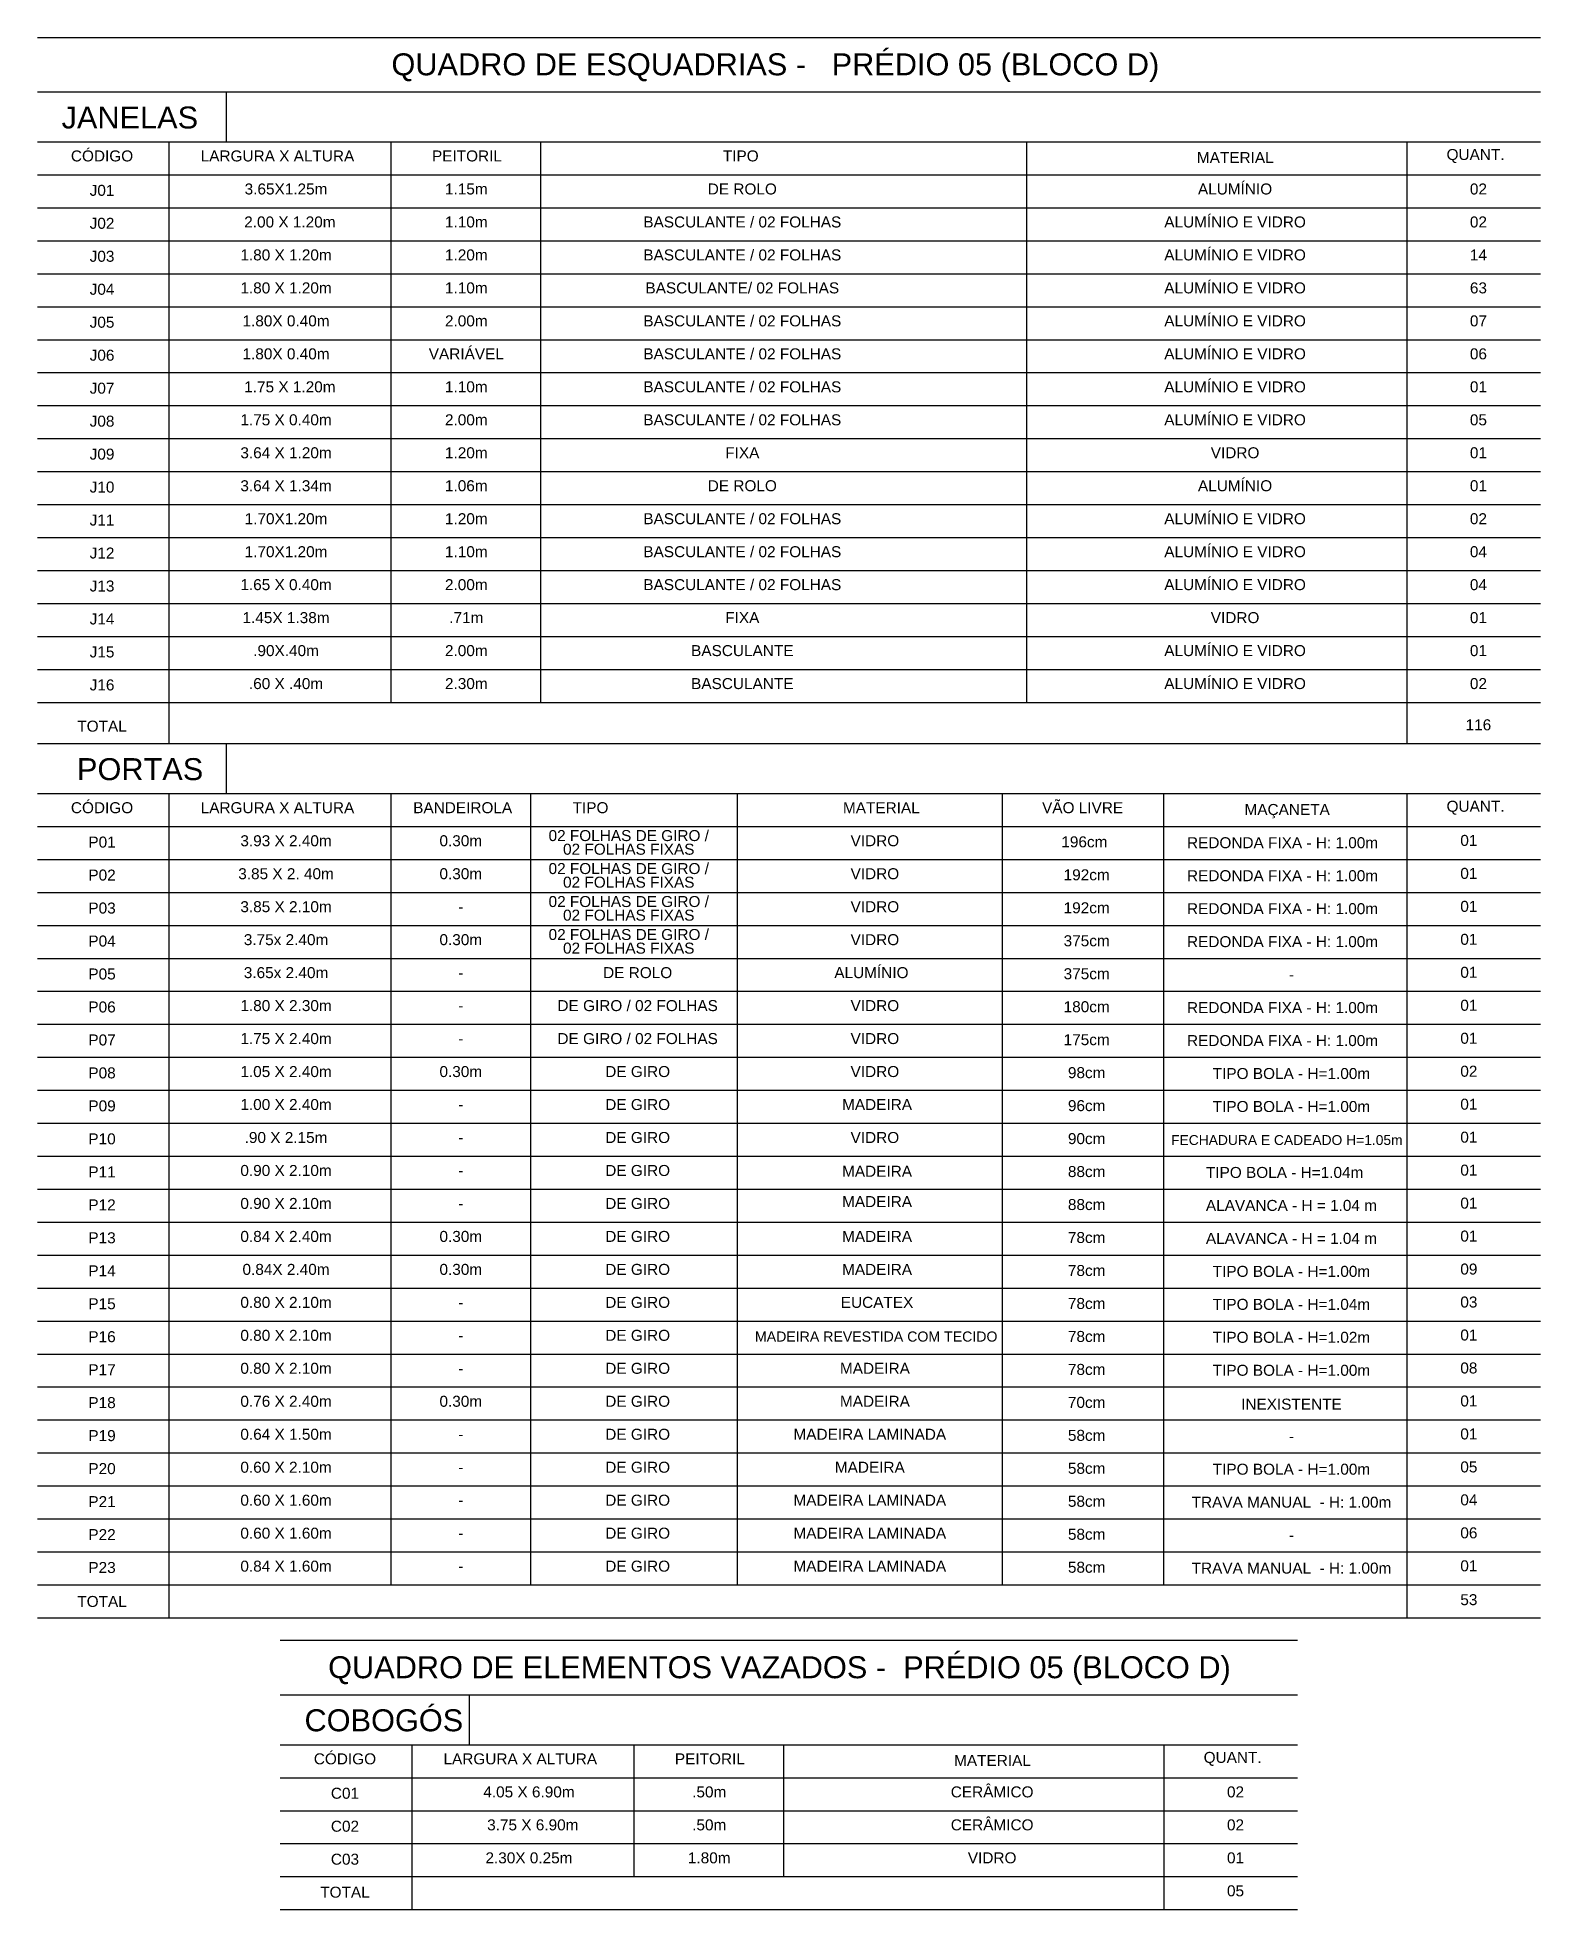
# Model space of a CAD drawing. Header units: metres. Extents: x 2440 to 5689, y 77 to 398.
# Drawn here: x 2719.27 to 2732.95, y 246.33 to 263.36 of the extents above; entities that cross this region are included whole.
import ezdxf
from ezdxf.enums import TextEntityAlignment as Align

# ---------------------------------------------------------------- set-up
doc = ezdxf.new("R2010")
doc.units = ezdxf.units.M
doc.header["$LTSCALE"] = 7
doc.header["$MEASUREMENT"] = 0
for name, color, linetype in [('PENA 0.15', 7, 'Continuous'), ('PENA 01', 1, 'Continuous'), ('PENA 02', 2, 'Continuous')]:
    doc.layers.add(name, color=color, linetype=linetype)
doc.styles.add('Luana', font='arial.ttf')

msp = doc.modelspace()

# ---------------------------------------------------------------- texts
at = {"layer": 'PENA 01', "style": 'Luana'}
for s, height, p in [('3.65X1.25m', 0.1, (2721.536, 261.931)), ('1.15m', 0.1, (2723.176, 261.931)), ('DE ROLO', 0.1, (2725.687, 261.931)), ('ALUMÍNIO', 0.1, (2730.17, 261.931)), ('02', 0.1, (2732.384, 261.931)), ('2.00 X 1.20m', 0.1, (2721.571, 261.631)), ('1.10m', 0.1, (2723.176, 261.631)), ('BASCULANTE / 02 FOLHAS', 0.1, (2725.687, 261.631)), ('ALUMÍNIO E VIDRO', 0.1, (2730.17, 261.631)), ('02', 0.1, (2732.384, 261.631)), ('1.80 X 1.20m', 0.1, (2721.536, 261.331)), ('1.20m', 0.1, (2723.176, 261.331)), ('BASCULANTE / 02 FOLHAS', 0.1, (2725.687, 261.331)), ('ALUMÍNIO E VIDRO', 0.1, (2730.17, 261.331)), ('14', 0.1, (2732.384, 261.331)), ('1.80 X 1.20m', 0.1, (2721.536, 261.031)), ('1.10m', 0.1, (2723.176, 261.031)), ('BASCULANTE/ 02 FOLHAS', 0.1, (2725.687, 261.031)), ('ALUMÍNIO E VIDRO', 0.1, (2730.17, 261.031)), ('63', 0.1, (2732.384, 261.031)), ('1.80X 0.40m', 0.1, (2721.536, 260.731)), ('2.00m', 0.1, (2723.176, 260.731)), ('BASCULANTE / 02 FOLHAS', 0.1, (2725.687, 260.731)), ('ALUMÍNIO E VIDRO', 0.1, (2730.17, 260.731)), ('07', 0.1, (2732.384, 260.731)), ('1.80X 0.40m', 0.1, (2721.536, 260.431)), ('VARIÁVEL', 0.1, (2723.176, 260.431)), ('BASCULANTE / 02 FOLHAS', 0.1, (2725.687, 260.431)), ('ALUMÍNIO E VIDRO', 0.1, (2730.17, 260.431)), ('06', 0.1, (2732.384, 260.431)), ('1.75 X 1.20m', 0.1, (2721.571, 260.131)), ('1.10m', 0.1, (2723.176, 260.131)), ('BASCULANTE / 02 FOLHAS', 0.1, (2725.687, 260.131)), ('ALUMÍNIO E VIDRO', 0.1, (2730.17, 260.131)), ('01', 0.1, (2732.384, 260.131)), ('1.75 X 0.40m', 0.1, (2721.536, 259.831)), ('2.00m', 0.1, (2723.176, 259.831)), ('BASCULANTE / 02 FOLHAS', 0.1, (2725.687, 259.831)), ('ALUMÍNIO E VIDRO', 0.1, (2730.17, 259.831)), ('05', 0.1, (2732.384, 259.831)), ('3.64 X 1.20m', 0.1, (2721.536, 259.531)), ('1.20m', 0.1, (2723.176, 259.531)), ('FIXA', 0.1, (2725.687, 259.531)), ('VIDRO', 0.1, (2730.17, 259.531)), ('01', 0.1, (2732.384, 259.531)), ('3.64 X 1.34m', 0.1, (2721.536, 259.231)), ('1.06m', 0.1, (2723.176, 259.231)), ('DE ROLO', 0.1, (2725.687, 259.231)), ('ALUMÍNIO', 0.1, (2730.17, 259.231)), ('01', 0.1, (2732.384, 259.231)), ('1.70X1.20m', 0.1, (2721.536, 258.931)), ('1.20m', 0.1, (2723.176, 258.931)), ('BASCULANTE / 02 FOLHAS', 0.1, (2725.687, 258.931)), ('ALUMÍNIO E VIDRO', 0.1, (2730.17, 258.931)), ('02', 0.1, (2732.384, 258.931)), ('ALUMÍNIO E VIDRO', 0.1, (2730.17, 258.631)), ('1.70X1.20m', 0.1, (2721.536, 258.631)), ('1.10m', 0.1, (2723.176, 258.631)), ('BASCULANTE / 02 FOLHAS', 0.1, (2725.687, 258.631)), ('04', 0.1, (2732.384, 258.631)), ('1.65 X 0.40m', 0.1, (2721.536, 258.331)), ('2.00m', 0.1, (2723.176, 258.331)), ('BASCULANTE / 02 FOLHAS', 0.1, (2725.687, 258.331)), ('ALUMÍNIO E VIDRO', 0.1, (2730.17, 258.331)), ('04', 0.1, (2732.384, 258.331)), ('1.45X 1.38m', 0.1, (2721.536, 258.031)), ('.71m', 0.1, (2723.176, 258.031)), ('FIXA', 0.1, (2725.687, 258.031)), ('VIDRO', 0.1, (2730.17, 258.031)), ('01', 0.1, (2732.384, 258.031)), ('.90X.40m', 0.1, (2721.536, 257.731)), ('2.00m', 0.1, (2723.176, 257.731)), ('BASCULANTE', 0.1, (2725.687, 257.731)), ('ALUMÍNIO E VIDRO', 0.1, (2730.17, 257.731)), ('01', 0.1, (2732.384, 257.731)), ('ALUMÍNIO E VIDRO', 0.1, (2730.17, 257.431)), ('.60 X .40m', 0.1, (2721.536, 257.431)), ('2.30m', 0.1, (2723.176, 257.431)), ('BASCULANTE', 0.1, (2725.687, 257.431)), ('02', 0.1, (2732.384, 257.431)), ('3.93 X 2.40m', 0.1, (2721.536, 256.001)), ('0.30m', 0.1, (2723.126, 256.001)), (' 02 FOLHAS DE GIRO / ', 0.1, (2724.654, 256.048)), ('02 FOLHAS FIXAS', 0.1, (2724.654, 255.924)), ('196cm', 0.1, (2728.799, 255.991)), ('REDONDA FIXA - H: 1.00m', 0.1, (2730.602, 255.983)), ('01', 0.1, (2732.297, 256.004)), (' 02 FOLHAS DE GIRO / ', 0.1, (2724.654, 255.748)), ('3.85 X 2. 40m', 0.1, (2721.536, 255.701)), ('0.30m', 0.1, (2723.126, 255.701)), ('02 FOLHAS FIXAS', 0.1, (2724.654, 255.624)), ('192cm', 0.1, (2728.82, 255.691)), ('REDONDA FIXA - H: 1.00m', 0.1, (2730.602, 255.683)), ('01', 0.1, (2732.297, 255.704)), ('3.85 X 2.10m', 0.1, (2721.536, 255.401)), (' 02 FOLHAS DE GIRO / ', 0.1, (2724.654, 255.448)), ('01', 0.1, (2732.297, 255.404)), ('-', 0.1, (2723.126, 255.401)), ('02 FOLHAS FIXAS', 0.1, (2724.654, 255.324)), ('192cm', 0.1, (2728.82, 255.391)), ('REDONDA FIXA - H: 1.00m', 0.1, (2730.602, 255.383)), ('3.75x 2.40m', 0.1, (2721.536, 255.101)), ('0.30m', 0.1, (2723.126, 255.101)), (' 02 FOLHAS DE GIRO / ', 0.1, (2724.654, 255.148)), ('375cm', 0.1, (2728.82, 255.091)), ('REDONDA FIXA - H: 1.00m', 0.1, (2730.602, 255.083)), ('01', 0.1, (2732.297, 255.104)), ('02 FOLHAS FIXAS', 0.1, (2724.654, 255.024)), ('3.65x 2.40m', 0.1, (2721.536, 254.801)), ('-', 0.1, (2723.126, 254.801)), ('DE ROLO', 0.1, (2724.735, 254.801)), ('375cm', 0.1, (2728.82, 254.791)), ('-', 0.1, (2730.683, 254.783)), ('01', 0.1, (2732.297, 254.804)), ('1.80 X 2.30m', 0.1, (2721.536, 254.501)), ('-', 0.1, (2723.126, 254.501)), ('DE GIRO / 02 FOLHAS', 0.1, (2724.735, 254.501)), ('180cm', 0.1, (2728.82, 254.491)), ('REDONDA FIXA - H: 1.00m', 0.1, (2730.602, 254.483)), ('01', 0.1, (2732.297, 254.504)), ('1.75 X 2.40m', 0.1, (2721.536, 254.201)), ('-', 0.1, (2723.126, 254.201)), ('DE GIRO / 02 FOLHAS', 0.1, (2724.735, 254.201)), ('175cm', 0.1, (2728.82, 254.191)), ('REDONDA FIXA - H: 1.00m', 0.1, (2730.602, 254.183)), ('01', 0.1, (2732.297, 254.204)), ('1.05 X 2.40m', 0.1, (2721.536, 253.901)), ('0.30m', 0.1, (2723.126, 253.901)), ('DE GIRO', 0.1, (2724.735, 253.901)), ('98cm', 0.1, (2728.82, 253.891)), ('TIPO BOLA - H=1.00m', 0.1, (2730.683, 253.883)), ('02', 0.1, (2732.297, 253.904)), ('1.00 X 2.40m', 0.1, (2721.536, 253.601)), ('-', 0.1, (2723.126, 253.601)), ('DE GIRO', 0.1, (2724.735, 253.601)), ('MADEIRA', 0.1, (2726.913, 253.601)), ('96cm', 0.1, (2728.82, 253.591)), ('TIPO BOLA - H=1.00m', 0.1, (2730.683, 253.583)), ('01', 0.1, (2732.297, 253.604)), ('.90 X 2.15m', 0.1, (2721.536, 253.301)), ('-', 0.1, (2723.126, 253.301)), ('DE GIRO', 0.1, (2724.735, 253.301)), ('90cm', 0.1, (2728.82, 253.291)), ('FECHADURA E CADEADO H=1.05m', 0.09, (2730.641, 253.283)), ('01', 0.1, (2732.297, 253.304)), ('0.90 X 2.10m', 0.1, (2721.536, 253.001)), ('-', 0.1, (2723.126, 253.001)), ('DE GIRO', 0.1, (2724.735, 253.001)), ('MADEIRA', 0.1, (2726.913, 252.994)), ('88cm', 0.1, (2728.82, 252.991)), ('TIPO BOLA - H=1.04m', 0.1, (2730.621, 252.983)), ('01', 0.1, (2732.297, 253.004)), ('0.90 X 2.10m', 0.1, (2721.536, 252.701)), ('DE GIRO', 0.1, (2724.735, 252.701)), ('MADEIRA', 0.1, (2726.913, 252.718)), ('88cm', 0.1, (2728.82, 252.691)), ('ALAVANCA - H = 1.04 m', 0.1, (2730.683, 252.683)), ('01', 0.1, (2732.297, 252.704)), ('-', 0.1, (2723.126, 252.701)), ('0.84 X 2.40m', 0.1, (2721.536, 252.401)), ('0.30m', 0.1, (2723.126, 252.401)), ('DE GIRO', 0.1, (2724.735, 252.401)), ('MADEIRA', 0.1, (2726.913, 252.401)), ('78cm', 0.1, (2728.82, 252.391)), ('ALAVANCA - H = 1.04 m', 0.1, (2730.683, 252.383)), ('01', 0.1, (2732.297, 252.404)), ('0.84X 2.40m', 0.1, (2721.536, 252.101)), ('0.30m', 0.1, (2723.126, 252.101)), ('DE GIRO', 0.1, (2724.735, 252.101)), ('MADEIRA', 0.1, (2726.913, 252.101)), ('78cm', 0.1, (2728.82, 252.091)), ('TIPO BOLA - H=1.00m', 0.1, (2730.683, 252.083)), ('09', 0.1, (2732.297, 252.104)), ('0.80 X 2.10m', 0.1, (2721.536, 251.801)), ('-', 0.1, (2723.126, 251.801)), ('DE GIRO', 0.1, (2724.735, 251.801)), ('EUCATEX', 0.1, (2726.913, 251.801)), ('78cm', 0.1, (2728.82, 251.791)), ('TIPO BOLA - H=1.04m', 0.1, (2730.683, 251.783)), ('03', 0.1, (2732.297, 251.804)), ('0.80 X 2.10m', 0.1, (2721.536, 251.501)), ('DE GIRO', 0.1, (2724.735, 251.501)), ('MADEIRA REVESTIDA COM TECIDO', 0.092, (2726.905, 251.494)), ('78cm', 0.1, (2728.82, 251.491)), ('TIPO BOLA - H=1.02m', 0.1, (2730.683, 251.483)), ('01', 0.1, (2732.297, 251.504)), ('-', 0.1, (2723.126, 251.501)), ('0.80 X 2.10m', 0.1, (2721.536, 251.201)), ('-', 0.1, (2723.126, 251.201)), ('DE GIRO', 0.1, (2724.735, 251.201)), ('MADEIRA ', 0.1, (2726.913, 251.201)), ('78cm', 0.1, (2728.82, 251.191)), ('TIPO BOLA - H=1.00m', 0.1, (2730.683, 251.183)), ('08', 0.1, (2732.297, 251.204)), ('0.76 X 2.40m', 0.1, (2721.536, 250.901)), ('0.30m', 0.1, (2723.126, 250.901)), ('DE GIRO', 0.1, (2724.735, 250.901)), ('MADEIRA ', 0.1, (2726.913, 250.901)), ('70cm', 0.1, (2728.82, 250.891)), ('INEXISTENTE', 0.1, (2730.683, 250.875)), ('01', 0.1, (2732.297, 250.904)), ('0.64 X 1.50m', 0.1, (2721.536, 250.601)), ('-', 0.1, (2723.126, 250.601)), ('DE GIRO', 0.1, (2724.735, 250.601)), ('MADEIRA LAMINADA', 0.1, (2726.847, 250.601)), ('58cm', 0.1, (2728.82, 250.591)), ('-', 0.1, (2730.683, 250.583)), ('01', 0.1, (2732.297, 250.604)), ('0.60 X 2.10m', 0.1, (2721.536, 250.301)), ('DE GIRO', 0.1, (2724.735, 250.301)), ('MADEIRA', 0.1, (2726.847, 250.301)), ('58cm', 0.1, (2728.82, 250.291)), ('05', 0.1, (2732.297, 250.304)), ('-', 0.1, (2723.126, 250.301)), ('TIPO BOLA - H=1.00m', 0.1, (2730.683, 250.283)), ('0.60 X 1.60m', 0.1, (2721.536, 250.001)), ('DE GIRO', 0.1, (2724.735, 250.001)), ('MADEIRA LAMINADA', 0.1, (2726.847, 250.001)), ('58cm', 0.1, (2728.82, 249.991)), ('TRAVA MANUAL  - H: 1.00m', 0.1, (2730.683, 249.983)), ('04', 0.1, (2732.297, 250.004)), ('-', 0.1, (2723.126, 250.001)), ('0.60 X 1.60m', 0.1, (2721.536, 249.701)), ('-', 0.1, (2723.126, 249.701)), ('DE GIRO', 0.1, (2724.735, 249.701)), ('MADEIRA LAMINADA', 0.1, (2726.847, 249.701)), ('58cm', 0.1, (2728.82, 249.691)), ('-', 0.1, (2730.683, 249.683)), ('06', 0.1, (2732.297, 249.704)), ('0.84 X 1.60m', 0.1, (2721.536, 249.401)), ('-', 0.1, (2723.126, 249.401)), ('DE GIRO', 0.1, (2724.735, 249.401)), ('MADEIRA LAMINADA', 0.1, (2726.847, 249.401)), ('58cm', 0.1, (2728.82, 249.391)), ('TRAVA MANUAL  - H: 1.00m', 0.1, (2730.683, 249.383)), ('01', 0.1, (2732.297, 249.404)), ('4.05 X 6.90m', 0.1, (2723.746, 247.347)), ('.50m', 0.1, (2725.386, 247.347)), ('CERÂMICO', 0.1, (2727.96, 247.347)), ('02', 0.1, (2730.174, 247.347)), ('CERÂMICO', 0.1, (2727.96, 247.047)), ('3.75 X 6.90m', 0.1, (2723.781, 247.047)), ('.50m', 0.1, (2725.386, 247.047)), ('02', 0.1, (2730.174, 247.047)), ('2.30X 0.25m', 0.1, (2723.746, 246.747)), ('1.80m', 0.1, (2725.386, 246.747)), ('VIDRO', 0.1, (2727.96, 246.747)), ('01', 0.1, (2730.174, 246.747))]:
    msp.add_text(s, height=height, dxfattribs=at).set_placement(p, align=Align.CENTER)
for s, p in [('VIDRO', (2726.672, 256.001)), ('VIDRO', (2726.672, 255.701)), ('VIDRO', (2726.672, 255.401)), ('VIDRO', (2726.672, 255.101)), ('ALUMÍNIO', (2726.524, 254.801)), ('VIDRO', (2726.672, 254.501)), ('VIDRO', (2726.672, 254.201)), ('VIDRO', (2726.672, 253.901)), ('VIDRO', (2726.672, 253.301))]:
    msp.add_text(s, height=0.1, dxfattribs=at).set_placement(p)
at = {"layer": 'PENA 02', "style": 'Luana'}
for s, p in [('116', (2732.384, 257.056)), ('05', (2730.174, 246.447))]:
    msp.add_text(s, height=0.1, dxfattribs=at).set_placement(p, align=Align.CENTER)
at = {"layer": 'PENA 02', "ltscale": 0.05, "style": 'Luana'}
msp.add_text('53', height=0.1, dxfattribs=at).set_placement((2732.297, 249.096), align=Align.CENTER)
for s, insert, char_height, width, attachment_point in [('QUADRO DE ESQUADRIAS -   PRÉDIO 05 (BLOCO D)', (2722.495, 263.085), 0.2, 8.16528, 4), ('JANELAS', (2719.494, 262.63), 0.2, 3.51166, 4), ('CÓDIGO', (2719.862, 262.281), 0.1, 1.934, 5), ('LARGURA X ALTURA', (2721.458, 262.281), 0.1, 1.934, 5), ('PEITORIL', (2723.182, 262.281), 0.1, 1.934, 5), ('TIPO', (2725.673, 262.281), 0.1, 1.934, 5), ('MATERIAL', (2730.172, 262.267), 0.1, 1.934, 5), ('QUANT.', (2732.358, 262.281), 0.1, 1.934, 5), ('J01', (2719.862, 261.968), 0.1, 1.934, 5), ('J02', (2719.862, 261.668), 0.1, 1.934, 5), ('J03', (2719.862, 261.368), 0.1, 1.934, 5), ('J04', (2719.862, 261.068), 0.1, 1.934, 5), ('J05', (2719.862, 260.768), 0.1, 1.934, 5), ('J06', (2719.862, 260.468), 0.1, 1.934, 5), ('J07', (2719.862, 260.168), 0.1, 1.934, 5), ('J08', (2719.862, 259.868), 0.1, 1.934, 5), ('J09', (2719.862, 259.568), 0.1, 1.934, 5), ('J10', (2719.862, 259.268), 0.1, 1.934, 5), ('J11', (2719.862, 258.968), 0.1, 1.934, 5), ('J12', (2719.862, 258.668), 0.1, 1.934, 5), ('J13', (2719.862, 258.368), 0.1, 1.934, 5), ('J14', (2719.862, 258.068), 0.1, 1.934, 5), ('J15', (2719.862, 257.768), 0.1, 1.934, 5), ('J16', (2719.862, 257.468), 0.1, 1.934, 5), ('TOTAL', (2719.862, 257.093), 0.1, 1.934, 5), ('PORTAS', (2719.634, 256.701), 0.2, 3.51166, 4), ('CÓDIGO', (2719.862, 256.351), 0.1, 1.934, 5), ('LARGURA X ALTURA', (2721.458, 256.351), 0.1, 1.934, 5), ('BANDEIROLA', (2723.143, 256.351), 0.1, 1.934, 5), ('TIPO', (2724.306, 256.351), 0.1, 1.934, 5), ('MATERIAL', (2726.952, 256.351), 0.1, 1.934, 5), ('VÃO LIVRE', (2728.783, 256.351), 0.1, 1.934, 5), ('MAÇANETA', (2730.644, 256.32), 0.1, 1.934, 5), ('QUANT.', (2732.358, 256.351), 0.1, 1.934, 5), ('P01', (2719.862, 256.038), 0.1, 1.934, 5), ('P02', (2719.862, 255.738), 0.1, 1.934, 5), ('P03', (2719.862, 255.438), 0.1, 1.934, 5), ('P04', (2719.862, 255.138), 0.1, 1.934, 5), ('P05', (2719.862, 254.838), 0.1, 1.934, 5), ('P06', (2719.862, 254.538), 0.1, 1.934, 5), ('P07', (2719.862, 254.238), 0.1, 1.934, 5), ('P08', (2719.862, 253.938), 0.1, 1.934, 5), ('P09', (2719.862, 253.638), 0.1, 1.934, 5), ('P10', (2719.862, 253.338), 0.1, 1.934, 5), ('P11', (2719.862, 253.038), 0.1, 1.934, 5), ('P12', (2719.862, 252.738), 0.1, 1.934, 5), ('P13', (2719.862, 252.438), 0.1, 1.934, 5), ('P14', (2719.862, 252.138), 0.1, 1.934, 5), ('P15', (2719.862, 251.838), 0.1, 1.934, 5), ('P16', (2719.862, 251.538), 0.1, 1.934, 5), ('P17', (2719.862, 251.238), 0.1, 1.934, 5), ('P18', (2719.862, 250.938), 0.1, 1.934, 5), ('P19', (2719.862, 250.638), 0.1, 1.934, 5), ('P20', (2719.862, 250.338), 0.1, 1.934, 5), ('P21', (2719.862, 250.038), 0.1, 1.934, 5), ('P22', (2719.862, 249.738), 0.1, 1.934, 5), ('P23', (2719.862, 249.438), 0.1, 1.934, 5), ('TOTAL', (2719.862, 249.129), 0.1, 1.934, 5), ('QUADRO DE ELEMENTOS VAZADOS -  PRÉDIO 05 (BLOCO D)', (2721.919, 248.501), 0.2, 9.54432, 4), ('COBOGÓS', (2721.704, 248.047), 0.2, 3.51166, 4), ('CÓDIGO', (2722.072, 247.697), 0.1, 1.934, 5), ('LARGURA X ALTURA', (2723.667, 247.697), 0.1, 1.934, 5), ('PEITORIL', (2725.392, 247.697), 0.1, 1.934, 5), ('MATERIAL', (2727.963, 247.683), 0.1, 1.934, 5), ('QUANT.', (2730.148, 247.697), 0.1, 1.934, 5), ('C01', (2722.072, 247.384), 0.1, 1.934, 5), ('C02', (2722.072, 247.084), 0.1, 1.934, 5), ('C03', (2722.072, 246.784), 0.1, 1.934, 5), ('TOTAL', (2722.072, 246.484), 0.1, 1.934, 5)]:
    msp.add_mtext(s, dxfattribs=dict(at, insert=insert, char_height=char_height, width=width, attachment_point=attachment_point))

# ---------------------------------------------------------------- linework, layer by layer
at = {"layer": 'PENA 0.15', "ltscale": 0.01}
for p, q in [((2719.274, 262.864), (2732.949, 262.864)), ((2719.274, 262.41), (2732.949, 262.41)), ((2722.49, 262.41), (2722.49, 257.31)), ((2723.851, 262.41), (2723.851, 257.31)), ((2728.271, 262.41), (2728.271, 257.31)), ((2731.733, 262.41), (2731.733, 256.935)), ((2719.274, 262.11), (2732.949, 262.11)), ((2719.274, 261.81), (2732.949, 261.81)), ((2719.274, 261.51), (2732.949, 261.51)), ((2719.274, 261.21), (2732.949, 261.21)), ((2719.274, 260.91), (2732.949, 260.91)), ((2719.274, 260.61), (2732.949, 260.61)), ((2719.274, 260.61), (2732.949, 260.61)), ((2719.274, 260.61), (2732.949, 260.61)), ((2719.274, 260.31), (2732.949, 260.31)), ((2719.274, 260.01), (2732.949, 260.01)), ((2719.274, 259.71), (2732.949, 259.71)), ((2719.274, 259.71), (2732.949, 259.71)), ((2719.274, 259.41), (2732.949, 259.41)), ((2719.274, 259.11), (2732.949, 259.11)), ((2719.274, 258.81), (2732.949, 258.81)), ((2719.274, 258.51), (2732.949, 258.51)), ((2719.274, 258.21), (2732.949, 258.21)), ((2719.274, 257.91), (2732.949, 257.91)), ((2719.274, 257.91), (2732.949, 257.91)), ((2719.274, 257.61), (2732.949, 257.61)), ((2719.274, 257.31), (2732.949, 257.31)), ((2719.274, 256.935), (2732.949, 256.935)), ((2720.995, 256.481), (2720.995, 256.935)), ((2719.274, 256.481), (2732.949, 256.481)), ((2722.49, 256.481), (2722.49, 249.281)), ((2723.761, 256.481), (2723.761, 249.281)), ((2725.64, 256.481), (2725.64, 249.281)), ((2728.051, 256.481), (2728.051, 249.281)), ((2729.52, 256.481), (2729.52, 249.281)), ((2731.733, 256.481), (2731.733, 248.981)), ((2719.274, 256.181), (2732.949, 256.181)), ((2719.274, 255.881), (2732.949, 255.881)), ((2719.274, 255.581), (2732.949, 255.581)), ((2719.274, 255.581), (2732.949, 255.581)), ((2719.274, 255.281), (2732.949, 255.281)), ((2719.274, 254.981), (2732.949, 254.981)), ((2719.274, 254.681), (2732.949, 254.681)), ((2719.274, 254.381), (2732.949, 254.381)), ((2719.274, 254.081), (2732.949, 254.081)), ((2719.274, 253.781), (2732.949, 253.781)), ((2719.274, 253.781), (2732.949, 253.781)), ((2719.274, 253.481), (2732.949, 253.481)), ((2719.274, 253.181), (2732.949, 253.181)), ((2719.274, 252.881), (2732.949, 252.881)), ((2719.274, 252.581), (2732.949, 252.581)), ((2719.274, 252.281), (2732.949, 252.281)), ((2719.274, 251.981), (2732.949, 251.981)), ((2719.274, 251.981), (2732.949, 251.981)), ((2719.274, 251.681), (2732.949, 251.681)), ((2719.274, 251.381), (2732.949, 251.381)), ((2719.274, 251.081), (2732.949, 251.081)), ((2719.274, 250.781), (2732.949, 250.781)), ((2719.274, 250.481), (2732.949, 250.481)), ((2719.274, 250.181), (2732.949, 250.181)), ((2719.274, 250.181), (2732.949, 250.181)), ((2719.274, 249.881), (2732.949, 249.881)), ((2719.274, 249.581), (2732.949, 249.581)), ((2719.274, 249.281), (2732.949, 249.281)), ((2719.274, 249.281), (2732.949, 249.281)), ((2719.274, 249.281), (2732.949, 249.281)), ((2719.274, 249.281), (2732.949, 249.281)), ((2719.274, 249.281), (2732.949, 249.281)), ((2719.274, 248.981), (2732.949, 248.981)), ((2721.484, 248.281), (2730.739, 248.281)), ((2721.484, 247.826), (2730.739, 247.826)), ((2724.7, 247.826), (2724.7, 246.626)), ((2726.061, 247.826), (2726.061, 246.626)), ((2726.061, 247.826), (2726.061, 246.626)), ((2729.523, 247.826), (2729.523, 246.326)), ((2721.484, 247.526), (2730.739, 247.526)), ((2721.484, 247.226), (2730.739, 247.226)), ((2721.484, 246.926), (2730.739, 246.926)), ((2721.484, 246.626), (2730.739, 246.626)), ((2721.484, 246.626), (2730.739, 246.626)), ((2721.484, 246.626), (2730.739, 246.626)), ((2721.484, 246.326), (2730.739, 246.326)), ((2721.484, 246.326), (2730.739, 246.326))]:
    msp.add_line(p, q, dxfattribs=at)
at = {"layer": 'PENA 0.15'}
for p, q in [((2720.995, 262.41), (2720.995, 262.864)), ((2720.47, 262.41), (2720.47, 256.935)), ((2720.47, 256.481), (2720.47, 248.981)), ((2723.205, 247.826), (2723.205, 248.281)), ((2722.68, 247.826), (2722.68, 246.326))]:
    msp.add_line(p, q, dxfattribs=at)
at = {"layer": 'PENA 02'}
for p, q in [((2719.274, 263.36), (2732.949, 263.36)), ((2721.484, 248.776), (2730.739, 248.776))]:
    msp.add_line(p, q, dxfattribs=at)

msp.set_redraw_order([(e.dxf.handle, doc.entitydb.next_handle()) for e in msp.query("TEXT MTEXT ATTDEF DIMENSION ARC_DIMENSION")])  # texts and dimensions are drawn at this point

doc.saveas('drawing.dxf')
